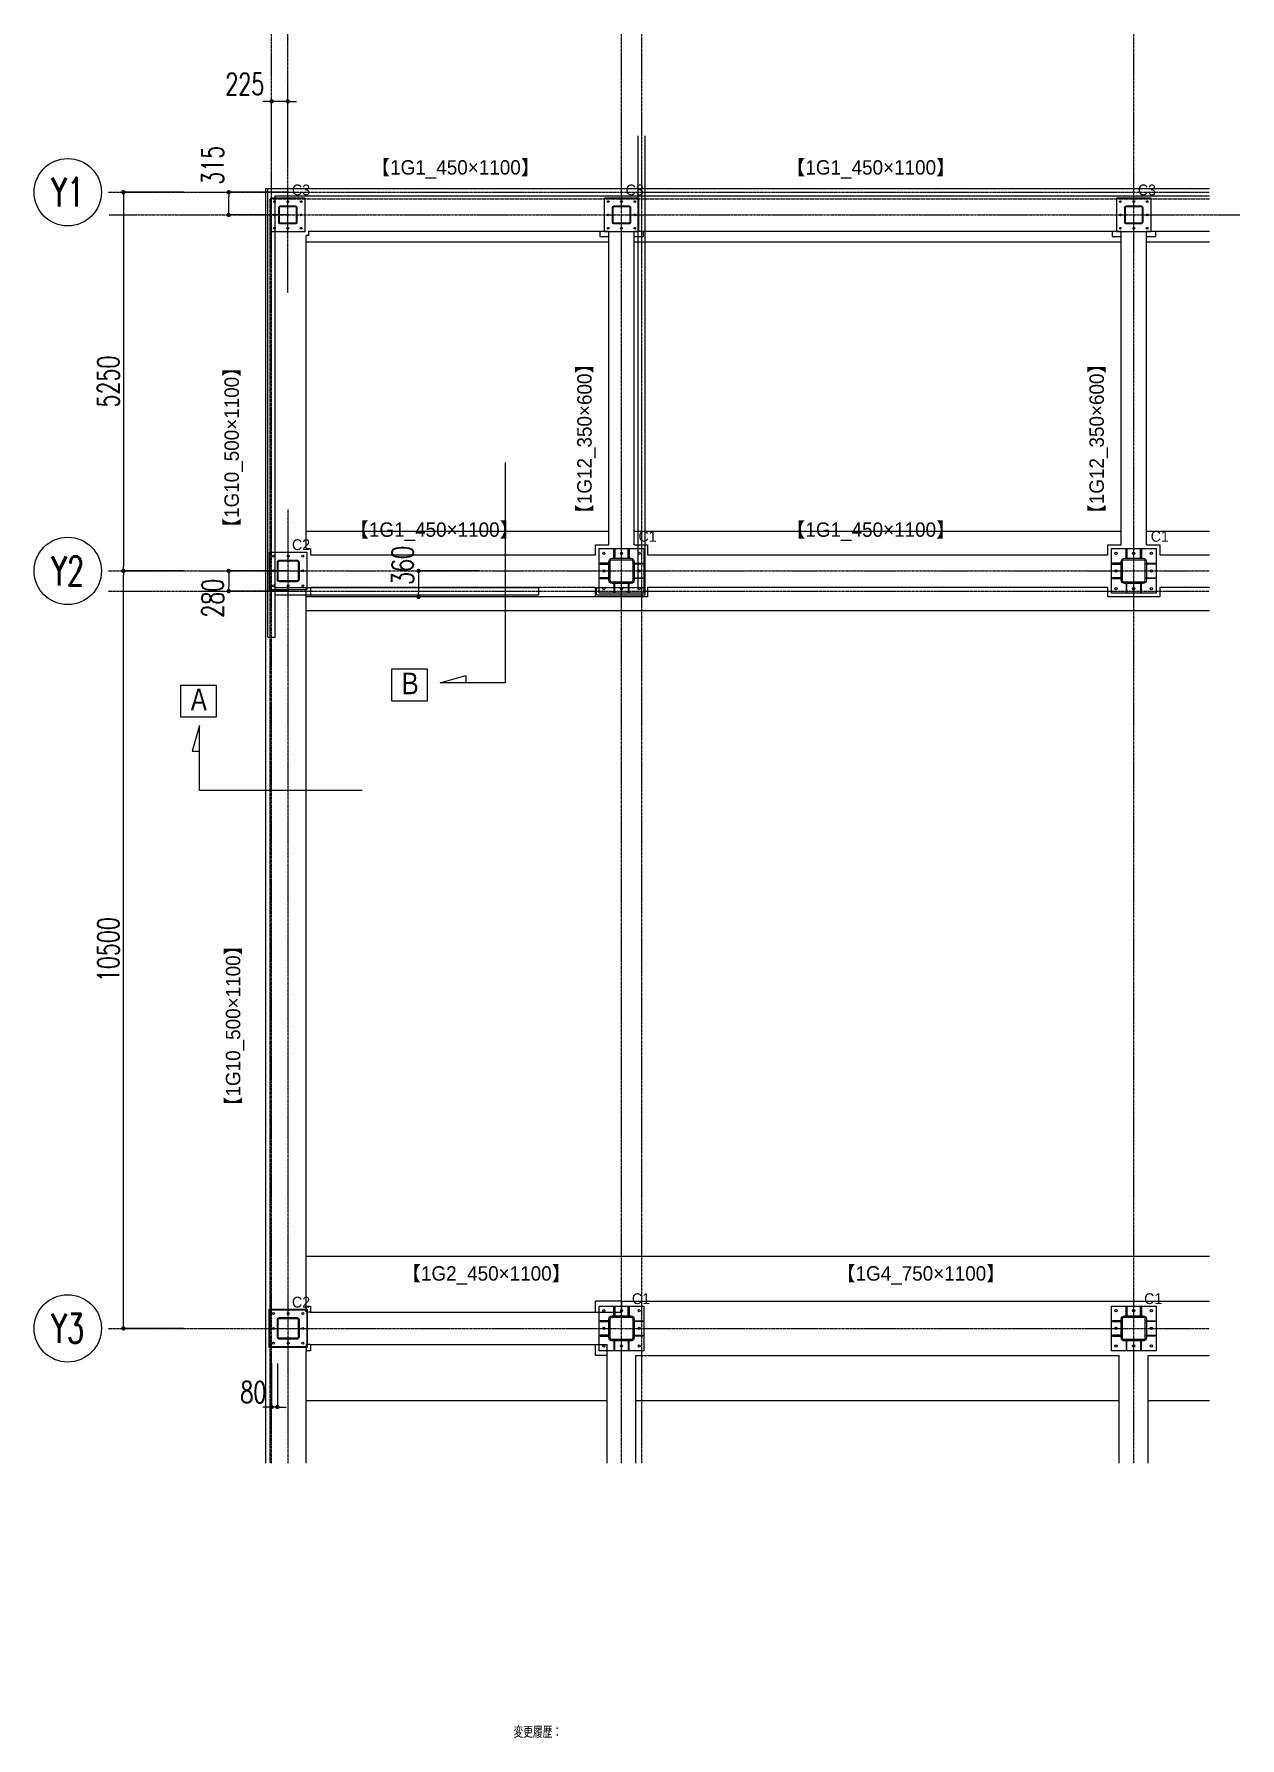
# Model space of a CAD drawing. Header units: millimetres. Extents: x 3151 to 40823, y 906 to 28953.
# Drawn here: x 3151 to 19865, y 1503 to 25122 of the extents above; entities that cross this region are included whole.
import ezdxf
from ezdxf.enums import TextEntityAlignment as Align

# ---------------------------------------------------------------- set-up
doc = ezdxf.new("R2010")
doc.units = ezdxf.units.MM
doc.header["$LTSCALE"] = 0.2
doc.header["$PDMODE"] = 1
doc.linetypes.add('CENTER', pattern=[50.8, 31.75, -6.35, 6.35, -6.35])
doc.linetypes.add('HIDDEN', pattern=[0.375, 0.25, -0.125])
doc.layers.get('Defpoints').update_dxf_attribs({"color": 40})
for name, color, linetype in [('1_文字', 3, 'Continuous'), ('20_鋼材', 2, 'Continuous'), ('20_鋼材_ベース', 2, 'Continuous'), ('A_中空セメント版', 2, 'Continuous'), ('A_寸法', 9, 'Continuous'), ('A_布基礎', 8, 'Continuous'), ('A_建築_仕上げ', 2, 'Continuous'), ('A_躯体', 7, 'Continuous')]:
    doc.layers.add(name, color=color, linetype=linetype)
doc.layers.add('A_通芯', color=8, linetype='Continuous', plot=False)
doc.styles.add('Dim', font='simplex.shx', dxfattribs={"width": 0.7, "bigfont": 'extfont2.shx'})
doc.styles.add('KANSIM', font='SIMPLEX.shx', dxfattribs={"width": 0.7, "bigfont": 'extfont2.shx'})
doc.styles.add('スタイル1', font='MS PGothic.ttf')
doc.dimstyles.new('1-200', dxfattribs={"dimscale": 200, "dimtxt": 3, "dimasz": 1, "dimexe": 1, "dimexo": 1, "dimgap": 1, "dimtad": 1, "dimdec": 0, "dimtxsty": 'Dim', "dimblk": 'DOT', "dimcen": 2.5, "dimadec": 0, "dimazin": 0, "dimtfac": 1, "dimtdec": 0, "dimtix": 1, "dimtmove": 2, "dimatfit": 3, "dimldrblk": '引出線', "dimfxl": 1, "dimlwd": -1, "dimlwe": -1, "dimarcsym": 0})

msp = doc.modelspace()

# ---------------------------------------------------------------- texts
at = {"layer": '1_文字', "color": 3, "linetype": 'Continuous', "style": 'スタイル1'}
for s, height, p in [('【1G1_450×1100】', 200, (7812.4, 23274.3)), ('【1G1_450×1100】', 200, (13568.9, 23274.3)), ('C3', 150, (6725.7, 22961.8)), ('C3', 150, (11350.7, 22961.8)), ('C3', 150, (18450.7, 22961.8)), ('【1G1_450×1100】', 200, (7519, 18253)), ('C1', 150, (11528.4, 18160.1)), ('【1G1_450×1100】', 200, (13568.9, 18253)), ('C1', 150, (18628.4, 18160.1)), ('C2', 150, (6725.7, 18044)), ('【1G2_450×1100】', 200, (8240.4, 7942)), ('【1G4_750×1100】', 200, (14263.9, 7942)), ('C2', 150, (6725.7, 7544)), ('C1', 150, (11437.2, 7592.1)), ('C1', 150, (18537.2, 7592.1))]:
    msp.add_text(s, height=height, dxfattribs=at).set_placement(p, align=Align.MIDDLE_LEFT)
for s, p in [('【1G10_500×1100】', (5889.3, 18141.6)), ('【1G12_350×600】', (10779, 18332.4)), ('【1G12_350×600】', (17879, 18332.4)), ('【1G10_500×1100】', (5909, 10121.2))]:
    msp.add_text(s, height=200, rotation=90, dxfattribs=at).set_placement(p, align=Align.MIDDLE_LEFT)
at = {"layer": '1_文字', "color": 3, "linetype": 'Continuous', "style": 'スタイル1', "width": 0.8}
for s, p in [('Ｂ', (8196.6, 16120)), ('Ａ', (5272.7, 15896.6))]:
    msp.add_text(s, height=300, dxfattribs=at).set_placement(p, align=Align.MIDDLE_LEFT)
at = {"layer": 'A_寸法', "style": 'Dim', "width": 0.7}
for s, p in [('Y1', (3617.3, 22930.3)), ('Y2', (3617.3, 17680.3)), ('Y3', (3617.3, 7180.3))]:
    msp.add_text(s, height=400, dxfattribs=at).set_placement(p, align=Align.MIDDLE)
at = {"layer": 'Defpoints', "style": 'KANSIM', "width": 0.7}
msp.add_text('変更履歴：', height=160, dxfattribs=at).set_placement((9796.7, 1583.5), align=Align.MIDDLE_LEFT)

# ---------------------------------------------------------------- blocks, each defined once
blk = doc.blocks.new('_Dot')
at = {"color": 0, "linetype": 'ByBlock', "lineweight": -2}
blk.add_line((-0.5, 0), (-1, 0), dxfattribs=at)
at = {"color": 0, "linetype": 'ByBlock', "const_width": 0.5}
blk.add_lwpolyline([(-0.25, 0, 1), (0.25, 0, 1)], format="xyb", close=True, dxfattribs=at)
blk = doc.blocks.new('*D46')
at = {"layer": 'A_寸法', "color": 0, "transparency": 16777216}
for p, q in [((5224, 17680), (4389, 17680)), ((4389, 7240), (4389, 17620)), ((5224, 7180), (4389, 7180))]:
    blk.add_line(p, q, dxfattribs=at)
at = {"layer": 'Defpoints', "color": 0, "transparency": 16777216}
for p in [(4389, 17680), (5224, 17680), (5224, 7180)]:
    blk.add_point(p, dxfattribs=at)
at = {"layer": 'A_寸法', "color": 0, "transparency": 16777216, "xscale": 60, "yscale": 60, "zscale": 60}
for p, rotation in [((4389, 17680), 90), ((4389, 7180), 270)]:
    blk.add_blockref('_Dot', p, dxfattribs=dict(at, rotation=rotation))
at = {"layer": 'A_寸法', "color": 0, "transparency": 16777216, "insert": (4179, 12430), "char_height": 300, "attachment_point": 5, "rotation": 90, "style": 'Dim'}
blk.add_mtext('10500', dxfattribs=at)
blk = doc.blocks.new('引出線')
at = {"color": 0, "linetype": 'ByBlock'}
for points in [[(0, 0), (-1.96, -0.4)], [(-1, 0), (0, 0)]]:
    blk.add_lwpolyline(points, dxfattribs=at)
blk = doc.blocks.new('*D47')
at = {"layer": 'A_寸法', "color": 0, "transparency": 16777216}
for p, q in [((6443, 6695), (6443, 6090)), ((6523, 6695), (6523, 6090)), ((6383, 6090), (6323, 6090)), ((6523, 6090), (6443, 6090)), ((6583, 6090), (6643, 6090))]:
    blk.add_line(p, q, dxfattribs=at)
at = {"layer": 'Defpoints', "color": 0, "transparency": 16777216}
for p in [(6443, 6695), (6523, 6695), (6443, 6090)]:
    blk.add_point(p, dxfattribs=at)
at = {"layer": 'A_寸法', "color": 0, "transparency": 16777216, "xscale": 60, "yscale": 60, "zscale": 60}
blk.add_blockref('_Dot', (6443, 6090), dxfattribs=at)
at = {"layer": 'A_寸法', "color": 0, "transparency": 16777216, "xscale": 60, "yscale": 60, "zscale": 60, "rotation": 180}
blk.add_blockref('_Dot', (6523, 6090), dxfattribs=at)
at = {"layer": 'A_寸法', "color": 0, "transparency": 16777216, "insert": (6190, 6296), "char_height": 300, "attachment_point": 5, "style": 'Dim'}
blk.add_mtext('80', dxfattribs=at)
blk = doc.blocks.new('*D48')
at = {"layer": 'A_寸法', "color": 0, "transparency": 16777216}
for p, q in [((5224, 22930), (4389, 22930)), ((4389, 22870), (4389, 17740)), ((5224, 17680), (4389, 17680))]:
    blk.add_line(p, q, dxfattribs=at)
at = {"layer": 'Defpoints', "color": 0, "transparency": 16777216}
for p in [(5224, 22930), (4389, 17680), (5224, 17680)]:
    blk.add_point(p, dxfattribs=at)
at = {"layer": 'A_寸法', "color": 0, "transparency": 16777216, "xscale": 60, "yscale": 60, "zscale": 60}
for p, rotation in [((4389, 22930), 90), ((4389, 17680), 270)]:
    blk.add_blockref('_Dot', p, dxfattribs=dict(at, rotation=rotation))
at = {"layer": 'A_寸法', "color": 0, "transparency": 16777216, "insert": (4179, 20305), "char_height": 300, "attachment_point": 5, "rotation": 90, "style": 'Dim'}
blk.add_mtext('5250', dxfattribs=at)
blk = doc.blocks.new('*D49')
at = {"layer": 'A_寸法', "color": 0, "transparency": 16777216}
for p, q in [((6383, 24189), (6323, 24189)), ((6443, 23353), (6443, 24189)), ((6668, 24189), (6443, 24189)), ((6668, 23353), (6668, 24189)), ((6728, 24189), (6788, 24189))]:
    blk.add_line(p, q, dxfattribs=at)
at = {"layer": 'Defpoints', "color": 0, "transparency": 16777216}
for p in [(6443, 24189), (6443, 23353), (6668, 23353)]:
    blk.add_point(p, dxfattribs=at)
at = {"layer": 'A_寸法', "color": 0, "transparency": 16777216, "xscale": 60, "yscale": 60, "zscale": 60}
blk.add_blockref('_Dot', (6443, 24189), dxfattribs=at)
at = {"layer": 'A_寸法', "color": 0, "transparency": 16777216, "xscale": 60, "yscale": 60, "zscale": 60, "rotation": 180}
blk.add_blockref('_Dot', (6668, 24189), dxfattribs=at)
at = {"layer": 'A_寸法', "color": 0, "transparency": 16777216, "insert": (6071, 24429), "char_height": 300, "attachment_point": 5, "style": 'Dim'}
blk.add_mtext('225', dxfattribs=at)
blk = doc.blocks.new('*D50')
at = {"layer": 'A_寸法', "color": 0, "transparency": 16777216}
for p, q in [((6684, 22930), (5848, 22930)), ((5848, 22675), (5848, 22870)), ((6684, 22615), (5848, 22615))]:
    blk.add_line(p, q, dxfattribs=at)
at = {"layer": 'Defpoints', "color": 0, "transparency": 16777216}
for p in [(5848, 22930), (6684, 22930), (6684, 22615)]:
    blk.add_point(p, dxfattribs=at)
at = {"layer": 'A_寸法', "color": 0, "transparency": 16777216, "xscale": 60, "yscale": 60, "zscale": 60}
for p, rotation in [((5848, 22930), 90), ((5848, 22615), 270)]:
    blk.add_blockref('_Dot', p, dxfattribs=dict(at, rotation=rotation))
at = {"layer": 'A_寸法', "color": 0, "transparency": 16777216, "insert": (5627, 23302), "char_height": 300, "attachment_point": 5, "rotation": 90, "style": 'Dim'}
blk.add_mtext('315', dxfattribs=at)
blk = doc.blocks.new('*D51')
at = {"layer": 'A_寸法', "color": 0, "transparency": 16777216}
for p, q in [((6684, 17680), (5848, 17680)), ((5848, 17620), (5848, 17460)), ((6684, 17400), (5848, 17400))]:
    blk.add_line(p, q, dxfattribs=at)
at = {"layer": 'Defpoints', "color": 0, "transparency": 16777216}
for p in [(6684, 17680), (5848, 17400), (6684, 17400)]:
    blk.add_point(p, dxfattribs=at)
at = {"layer": 'A_寸法', "color": 0, "transparency": 16777216, "xscale": 60, "yscale": 60, "zscale": 60}
for p, rotation in [((5848, 17680), 90), ((5848, 17400), 270)]:
    blk.add_blockref('_Dot', p, dxfattribs=dict(at, rotation=rotation))
at = {"layer": 'A_寸法', "color": 0, "transparency": 16777216, "insert": (5627, 17302), "char_height": 300, "attachment_point": 5, "rotation": 90, "style": 'Dim'}
blk.add_mtext('280', dxfattribs=at)
blk = doc.blocks.new('*D52')
at = {"layer": 'A_寸法', "color": 0, "transparency": 16777216}
for p, q in [((9316, 17680), (8481, 17680)), ((8481, 17620), (8481, 17380)), ((9316, 17320), (8481, 17320))]:
    blk.add_line(p, q, dxfattribs=at)
at = {"layer": 'Defpoints', "color": 0, "transparency": 16777216}
for p in [(9316, 17680), (8481, 17320), (9316, 17320)]:
    blk.add_point(p, dxfattribs=at)
at = {"layer": 'A_寸法', "color": 0, "transparency": 16777216, "xscale": 60, "yscale": 60, "zscale": 60}
for p, rotation in [((8481, 17680), 90), ((8481, 17320), 270)]:
    blk.add_blockref('_Dot', p, dxfattribs=dict(at, rotation=rotation))
at = {"layer": 'A_寸法', "color": 0, "transparency": 16777216, "insert": (8259, 17756), "char_height": 300, "attachment_point": 5, "rotation": 90, "style": 'Dim'}
blk.add_mtext('360', dxfattribs=at)

# ---------------------------------------------------------------- dimensions: what is measured, and where the dimension line sits
at = {"layer": 'A_寸法'}
for base, p1, p2, angle, picture, middle in [((6442.7, 24188.8), (6667.7, 23353.4), (6442.7, 23353.4), 180, '*D49', (6071, 24429.3)), ((5848.4, 22930.3), (6683.8, 22615.3), (6683.8, 22930.3), 90, '*D50', (5626.6, 23302)), ((8480.9, 17320.3), (9316.3, 17680.3), (9316.3, 17320.3), 270, '*D52', (8259.1, 17755.7)), ((5848.4, 17400.3), (6683.8, 17680.3), (6683.8, 17400.3), 270, '*D51', (5626.6, 17302.1)), ((6442.7, 6090), (6522.7, 6694.9), (6442.7, 6694.9), 180, '*D47', (6190.1, 6295.7))]:
    dim = msp.add_linear_dim(base=base, p1=p1, p2=p2, angle=angle, dimstyle='1-200', override={"dimtxt": 1.5, "dimasz": 0.3, "dimexe": 0, "dimexo": 0, "dimgap": 0.3}, dxfattribs=at)
    dim.commit()
    dim.dimension.update_dxf_attribs({"geometry": picture, "text_midpoint": middle, "dimtype": 160})
for p1, angle, picture, middle in [((5224.5, 22930.3), 270, '*D48', (4179.1, 20305.3)), ((5224.5, 7180.3), 90, '*D46', (4179.1, 12430.3))]:
    dim = msp.add_linear_dim(base=(4389.1, 17680.3), p1=p1, p2=(5224.5, 17680.3), angle=angle, dimstyle='1-200', override={"dimtxt": 1.5, "dimasz": 0.3, "dimexe": 0, "dimexo": 0, "dimgap": 0.3}, dxfattribs=at)
    dim.commit()
    dim.dimension.update_dxf_attribs({"geometry": picture, "text_midpoint": middle})

# ---------------------------------------------------------------- linework, layer by layer
at = {"layer": '1_文字', "color": 3, "linetype": 'Continuous'}
for p, q in [((9681.3, 19183.4), (9681.3, 16129.9)), ((8778.9, 16129.9), (9134.1, 16230.7)), ((9681.3, 16129.9), (8778.9, 16129.9)), ((9134.1, 16230.7), (9134.1, 16129.9)), ((5443.7, 15537.9), (5342.8, 15182.7)), ((5443.7, 14635.5), (5443.7, 15537.9)), ((5342.8, 15182.7), (5443.7, 15182.7)), ((7697.2, 14635.5), (5443.7, 14635.5))]:
    msp.add_line(p, q, dxfattribs=at)
for points in [[(8109.9, 16321.9), (8599.3, 16321.9), (8599.3, 15876.6), (8109.9, 15876.6)], [(5186, 16098.5), (5675.4, 16098.5), (5675.4, 15653.2), (5186, 15653.2)]]:
    msp.add_lwpolyline(points, close=True, dxfattribs=at)
at = {"layer": '20_鋼材'}
for points in [[(6565.2, 22740.3), (6770.2, 22740.3, -0.4142136), (6792.7, 22717.8), (6792.7, 22512.8, -0.4142136), (6770.2, 22490.3), (6565.2, 22490.3, -0.4142136), (6542.7, 22512.8), (6542.7, 22717.8, -0.4142136)], [(6565.2, 22731.3), (6770.2, 22731.3, -0.4142136), (6783.7, 22717.8), (6783.7, 22512.8, -0.4142136), (6770.2, 22499.3), (6565.2, 22499.3, -0.4142136), (6551.7, 22512.8), (6551.7, 22717.8, -0.4142136)], [(11190.2, 22740.3), (11395.2, 22740.3, -0.4142136), (11417.7, 22717.8), (11417.7, 22512.8, -0.4142136), (11395.2, 22490.3), (11190.2, 22490.3, -0.4142136), (11167.7, 22512.8), (11167.7, 22717.8, -0.4142136)], [(11190.2, 22731.3), (11395.2, 22731.3, -0.4142136), (11408.7, 22717.8), (11408.7, 22512.8, -0.4142136), (11395.2, 22499.3), (11190.2, 22499.3, -0.4142136), (11176.7, 22512.8), (11176.7, 22717.8, -0.4142136)], [(18290.2, 22740.3), (18495.2, 22740.3, -0.4142136), (18517.7, 22717.8), (18517.7, 22512.8, -0.4142136), (18495.2, 22490.3), (18290.2, 22490.3, -0.4142136), (18267.7, 22512.8), (18267.7, 22717.8, -0.4142136)], [(18290.2, 22731.3), (18495.2, 22731.3, -0.4142136), (18508.7, 22717.8), (18508.7, 22512.8, -0.4142136), (18495.2, 22499.3), (18290.2, 22499.3, -0.4142136), (18276.7, 22512.8), (18276.7, 22717.8, -0.4142136)], [(6552.7, 17830.3), (6792.7, 17830.3, -0.4142136), (6822.7, 17800.3), (6822.7, 17560.3, -0.4142136), (6792.7, 17530.3), (6552.7, 17530.3, -0.4142136), (6522.7, 17560.3), (6522.7, 17800.3, -0.4142136)], [(6552.7, 17818.3), (6792.7, 17818.3, -0.4142136), (6810.7, 17800.3), (6810.7, 17560.3, -0.4142136), (6792.7, 17542.3), (6552.7, 17542.3, -0.4142136), (6534.7, 17560.3), (6534.7, 17800.3, -0.4142136)], [(11165.2, 17855.3), (11420.2, 17855.3, -0.4142136), (11467.7, 17807.8), (11467.7, 17552.8, -0.4142136), (11420.2, 17505.3), (11165.2, 17505.3, -0.4142136), (11117.7, 17552.8), (11117.7, 17807.8, -0.4142136)], [(11165.2, 17836.3), (11420.2, 17836.3, -0.4142136), (11448.7, 17807.8), (11448.7, 17552.8, -0.4142136), (11420.2, 17524.3), (11165.2, 17524.3, -0.4142136), (11136.7, 17552.8), (11136.7, 17807.8, -0.4142136)], [(18265.2, 17855.3), (18520.2, 17855.3, -0.4142136), (18567.7, 17807.8), (18567.7, 17552.8, -0.4142136), (18520.2, 17505.3), (18265.2, 17505.3, -0.4142136), (18217.7, 17552.8), (18217.7, 17807.8, -0.4142136)], [(18265.2, 17836.3), (18520.2, 17836.3, -0.4142136), (18548.7, 17807.8), (18548.7, 17552.8, -0.4142136), (18520.2, 17524.3), (18265.2, 17524.3, -0.4142136), (18236.7, 17552.8), (18236.7, 17807.8, -0.4142136)], [(6552.7, 7330.3), (6792.7, 7330.3, -0.4142136), (6822.7, 7300.3), (6822.7, 7060.3, -0.4142136), (6792.7, 7030.3), (6552.7, 7030.3, -0.4142136), (6522.7, 7060.3), (6522.7, 7300.3, -0.4142136)], [(11165.2, 7355.3), (11420.2, 7355.3, -0.4142136), (11467.7, 7307.8), (11467.7, 7052.8, -0.4142136), (11420.2, 7005.3), (11165.2, 7005.3, -0.4142136), (11117.7, 7052.8), (11117.7, 7307.8, -0.4142136)], [(11165.2, 7336.3), (11420.2, 7336.3, -0.4142136), (11448.7, 7307.8), (11448.7, 7052.8, -0.4142136), (11420.2, 7024.3), (11165.2, 7024.3, -0.4142136), (11136.7, 7052.8), (11136.7, 7307.8, -0.4142136)], [(18265.2, 7355.3), (18520.2, 7355.3, -0.4142136), (18567.7, 7307.8), (18567.7, 7052.8, -0.4142136), (18520.2, 7005.3), (18265.2, 7005.3, -0.4142136), (18217.7, 7052.8), (18217.7, 7307.8, -0.4142136)], [(18265.2, 7336.3), (18520.2, 7336.3, -0.4142136), (18548.7, 7307.8), (18548.7, 7052.8, -0.4142136), (18520.2, 7024.3), (18265.2, 7024.3, -0.4142136), (18236.7, 7052.8), (18236.7, 7307.8, -0.4142136)], [(6552.7, 7318.3), (6792.7, 7318.3, -0.4142136), (6810.7, 7300.3), (6810.7, 7060.3, -0.4142136), (6792.7, 7042.3), (6552.7, 7042.3, -0.4142136), (6534.7, 7060.3), (6534.7, 7300.3, -0.4142136)]]:
    msp.add_lwpolyline(points, format="xyb", close=True, dxfattribs=at)
at = {"layer": '20_鋼材_ベース'}
for points in [[(6432.7, 22850.3), (6902.7, 22850.3), (6902.7, 22380.3), (6432.7, 22380.3)], [(11057.7, 22850.3), (11527.7, 22850.3), (11527.7, 22380.3), (11057.7, 22380.3)], [(18157.7, 22850.3), (18627.7, 22850.3), (18627.7, 22380.3), (18157.7, 22380.3)], [(10982.7, 17990.3), (11602.7, 17990.3), (11602.7, 17370.3), (10982.7, 17370.3)], [(11186.7, 17975.3), (11198.7, 17975.3), (11198.7, 17855.3), (11186.7, 17855.3)], [(11386.7, 17975.3), (11398.7, 17975.3), (11398.7, 17855.3), (11386.7, 17855.3)], [(18082.7, 17990.3), (18702.7, 17990.3), (18702.7, 17370.3), (18082.7, 17370.3)], [(18286.7, 17975.3), (18298.7, 17975.3), (18298.7, 17855.3), (18286.7, 17855.3)], [(18486.7, 17975.3), (18498.7, 17975.3), (18498.7, 17855.3), (18486.7, 17855.3)], [(6412.7, 17940.3), (6932.7, 17940.3), (6932.7, 17420.3), (6412.7, 17420.3)], [(10997.7, 17786.3), (10997.7, 17774.3), (11117.7, 17774.3), (11117.7, 17786.3)], [(11587.7, 17786.3), (11587.7, 17774.3), (11467.7, 17774.3), (11467.7, 17786.3)], [(18097.7, 17786.3), (18097.7, 17774.3), (18217.7, 17774.3), (18217.7, 17786.3)], [(18687.7, 17786.3), (18687.7, 17774.3), (18567.7, 17774.3), (18567.7, 17786.3)], [(10997.7, 17586.3), (10997.7, 17574.3), (11117.7, 17574.3), (11117.7, 17586.3)], [(11186.7, 17385.3), (11198.7, 17385.3), (11198.7, 17505.3), (11186.7, 17505.3)], [(11386.7, 17385.3), (11398.7, 17385.3), (11398.7, 17505.3), (11386.7, 17505.3)], [(11587.7, 17586.3), (11587.7, 17574.3), (11467.7, 17574.3), (11467.7, 17586.3)], [(18097.7, 17586.3), (18097.7, 17574.3), (18217.7, 17574.3), (18217.7, 17586.3)], [(18286.7, 17385.3), (18298.7, 17385.3), (18298.7, 17505.3), (18286.7, 17505.3)], [(18486.7, 17385.3), (18498.7, 17385.3), (18498.7, 17505.3), (18486.7, 17505.3)], [(18687.7, 17586.3), (18687.7, 17574.3), (18567.7, 17574.3), (18567.7, 17586.3)], [(6412.7, 7440.3), (6932.7, 7440.3), (6932.7, 6920.3), (6412.7, 6920.3)], [(10982.7, 7490.3), (11602.7, 7490.3), (11602.7, 6870.3), (10982.7, 6870.3)], [(11186.7, 7475.3), (11198.7, 7475.3), (11198.7, 7355.3), (11186.7, 7355.3)], [(11386.7, 7475.3), (11398.7, 7475.3), (11398.7, 7355.3), (11386.7, 7355.3)], [(18082.7, 7490.3), (18702.7, 7490.3), (18702.7, 6870.3), (18082.7, 6870.3)], [(18286.7, 7475.3), (18298.7, 7475.3), (18298.7, 7355.3), (18286.7, 7355.3)], [(18486.7, 7475.3), (18498.7, 7475.3), (18498.7, 7355.3), (18486.7, 7355.3)], [(10997.7, 7286.3), (10997.7, 7274.3), (11117.7, 7274.3), (11117.7, 7286.3)], [(10997.7, 7086.3), (10997.7, 7074.3), (11117.7, 7074.3), (11117.7, 7086.3)], [(11587.7, 7286.3), (11587.7, 7274.3), (11467.7, 7274.3), (11467.7, 7286.3)], [(11587.7, 7086.3), (11587.7, 7074.3), (11467.7, 7074.3), (11467.7, 7086.3)], [(18097.7, 7286.3), (18097.7, 7274.3), (18217.7, 7274.3), (18217.7, 7286.3)], [(18097.7, 7086.3), (18097.7, 7074.3), (18217.7, 7074.3), (18217.7, 7086.3)], [(18687.7, 7286.3), (18687.7, 7274.3), (18567.7, 7274.3), (18567.7, 7286.3)], [(18687.7, 7086.3), (18687.7, 7074.3), (18567.7, 7074.3), (18567.7, 7086.3)], [(11186.7, 6885.3), (11198.7, 6885.3), (11198.7, 7005.3), (11186.7, 7005.3)], [(11386.7, 6885.3), (11398.7, 6885.3), (11398.7, 7005.3), (11386.7, 7005.3)], [(18286.7, 6885.3), (18298.7, 6885.3), (18298.7, 7005.3), (18286.7, 7005.3)], [(18486.7, 6885.3), (18498.7, 6885.3), (18498.7, 7005.3), (18486.7, 7005.3)]]:
    msp.add_lwpolyline(points, close=True, dxfattribs=at)
for centre, radius in [((6482.7, 22800.3), 12), ((6667.7, 22800.3), 12), ((6852.7, 22800.3), 12), ((11107.7, 22800.3), 12), ((11292.7, 22800.3), 12), ((11477.7, 22800.3), 12), ((18207.7, 22800.3), 12), ((18392.7, 22800.3), 12), ((18577.7, 22800.3), 12), ((6482.7, 22615.3), 12), ((6482.7, 22430.3), 12), ((6667.7, 22430.3), 12), ((6852.7, 22615.3), 12), ((6852.7, 22430.3), 12), ((11107.7, 22615.3), 12), ((11107.7, 22430.3), 12), ((11292.7, 22430.3), 12), ((11477.7, 22615.3), 12), ((11477.7, 22430.3), 12), ((18207.7, 22615.3), 12), ((18207.7, 22430.3), 12), ((18392.7, 22430.3), 12), ((18577.7, 22615.3), 12), ((18577.7, 22430.3), 12), ((6467.7, 17885.3), 13.5), ((6672.7, 17885.3), 13.5), ((6877.7, 17885.3), 13.5), ((11047.7, 17925.3), 15), ((11292.7, 17925.3), 15), ((11537.7, 17925.3), 15), ((18147.7, 17925.3), 15), ((18392.7, 17925.3), 15), ((18637.7, 17925.3), 15), ((6467.7, 17680.3), 13.5), ((6467.7, 17475.3), 13.5), ((6672.7, 17475.3), 13.5), ((6877.7, 17680.3), 13.5), ((6877.7, 17475.3), 13.5), ((11047.7, 17680.3), 15), ((11537.7, 17680.3), 15), ((18147.7, 17680.3), 15), ((18637.7, 17680.3), 15), ((11047.7, 17435.3), 15), ((11292.7, 17435.3), 15), ((11537.7, 17435.3), 15), ((18147.7, 17435.3), 15), ((18392.7, 17435.3), 15), ((18637.7, 17435.3), 15), ((6467.7, 7385.3), 13.5), ((6672.7, 7385.3), 13.5), ((6877.7, 7385.3), 13.5), ((11047.7, 7425.3), 15), ((11292.7, 7425.3), 15), ((11537.7, 7425.3), 15), ((18147.7, 7425.3), 15), ((18392.7, 7425.3), 15), ((18637.7, 7425.3), 15), ((6467.7, 7180.3), 13.5), ((6877.7, 7180.3), 13.5), ((11047.7, 7180.3), 15), ((11537.7, 7180.3), 15), ((18147.7, 7180.3), 15), ((18637.7, 7180.3), 15), ((6467.7, 6975.3), 13.5), ((6672.7, 6975.3), 13.5), ((6877.7, 6975.3), 13.5), ((11047.7, 6935.3), 15), ((11292.7, 6935.3), 15), ((11537.7, 6935.3), 15), ((18147.7, 6935.3), 15), ((18392.7, 6935.3), 15), ((18637.7, 6935.3), 15)]:
    msp.add_circle(centre, radius, dxfattribs=at)
at = {"layer": 'A_中空セメント版', "ltscale": 0.5}
for p, q in [((11522.7, 17450.3), (11522.7, 23711.4)), ((11622.7, 17350.3), (11622.7, 23711.4)), ((6392.7, 16760.3), (6392.7, 22980.3)), ((6392.7, 22980.3), (19442.2, 22980.3)), ((6492.7, 16760.3), (6492.7, 22880.3)), ((6492.7, 22880.3), (19442.2, 22880.3)), ((6492.7, 17450.3), (10147.7, 17450.3)), ((6492.7, 17350.3), (10147.7, 17350.3)), ((10147.7, 17350.3), (10147.7, 17450.3)), ((10947.7, 17350.3), (10947.7, 17450.3)), ((10947.7, 17450.3), (11602.7, 17450.3)), ((10947.7, 17350.3), (11622.7, 17350.3)), ((6392.7, 16760.3), (6492.7, 16760.3))]:
    msp.add_line(p, q, dxfattribs=at)
at = {"layer": 'A_寸法', "linetype": 'Continuous'}
for centre in [(3617.3, 22930.3), (3617.3, 17680.3), (3617.3, 7180.3)]:
    msp.add_circle(centre, 466.7, dxfattribs=at)
at = {"layer": 'A_布基礎', "ltscale": 0.5}
for p, q in [((6922.7, 22240.3), (11117.7, 22240.3)), ((11467.7, 22240.3), (18217.7, 22240.3)), ((18567.7, 22240.3), (19442.2, 22240.3)), ((6922.7, 18230.3), (11117.7, 18230.3)), ((11467.7, 18230.3), (18217.7, 18230.3)), ((18567.7, 18230.3), (19442.2, 18230.3)), ((6922.7, 17130.3), (19442.2, 17130.3)), ((6922.7, 8180.3), (19442.2, 8180.3)), ((6922.7, 6180.3), (11092.7, 6180.3)), ((11492.7, 6180.3), (18192.7, 6180.3)), ((18592.7, 6180.3), (19442.2, 6180.3))]:
    msp.add_line(p, q, dxfattribs=at)
at = {"layer": 'A_建築_仕上げ'}
for points in [[(6407.7, 7445.3), (6937.7, 7445.3), (6937.7, 6915.3), (6407.7, 6915.3)], [(6415.7, 7437.3), (6929.7, 7437.3), (6929.7, 6923.3), (6415.7, 6923.3)]]:
    msp.add_lwpolyline(points, close=True, dxfattribs=at)
at = {"layer": 'A_躯体', "ltscale": 0.5}
for p, q in [((6362.7, 5311.4), (6362.7, 22980.3)), ((6362.7, 22980.3), (19442.2, 22980.3)), ((6922.7, 17990.3), (6922.7, 22330.3)), ((6952.7, 22390.3), (10992.7, 22390.3)), ((11117.7, 18040.3), (11117.7, 22315.3)), ((11467.7, 18040.3), (11467.7, 22315.3)), ((11592.7, 22390.3), (18092.7, 22390.3)), ((18217.7, 18040.3), (18217.7, 22315.3)), ((18567.7, 18040.3), (18567.7, 22315.3)), ((18692.7, 22390.3), (19442.2, 22390.3)), ((6982.7, 17905.3), (10932.7, 17905.3)), ((11652.7, 17905.3), (18032.7, 17905.3)), ((18752.7, 17905.3), (19442.2, 17905.3)), ((6922.7, 7490.3), (6922.7, 17450.3)), ((11652.7, 17320.3), (6922.7, 17320.3)), ((11652.7, 17455.3), (18032.7, 17455.3)), ((11652.7, 17455.3), (11652.7, 17320.3)), ((18752.7, 17455.3), (19442.2, 17455.3)), ((6982.7, 7405.3), (10932.7, 7405.3)), ((11292.7, 7555.3), (19442.2, 7555.3)), ((6922.7, 5311.4), (6922.7, 6870.3)), ((6982.7, 6955.3), (10932.7, 6955.3)), ((11092.7, 5311.4), (11092.7, 6805.3)), ((11492.7, 5311.4), (11492.7, 6805.3)), ((11492.7, 6805.3), (18192.7, 6805.3)), ((18192.7, 5311.4), (18192.7, 6805.3)), ((18592.7, 6805.3), (19442.2, 6805.3)), ((18592.7, 5311.4), (18592.7, 6805.3))]:
    msp.add_line(p, q, dxfattribs=at)
at = {"layer": 'A_躯体', "linetype": 'HIDDEN', "ltscale": 6}
for p, q in [((6422.7, 22840.3), (19442.2, 22840.3)), ((6422.7, 5311.4), (6422.7, 22840.3)), ((6982.7, 17455.3), (10932.7, 17455.3)), ((6982.7, 17455.3), (6982.7, 17320.3)), ((10932.7, 17320.3), (10932.7, 17455.3))]:
    msp.add_line(p, q, dxfattribs=at)
at = {"layer": 'A_躯体', "linetype": 'HIDDEN', "ltscale": 3}
for p, q in [((10992.7, 22390.3), (11117.7, 22390.3)), ((11117.7, 22315.3), (11117.7, 22390.3)), ((11467.7, 22315.3), (11467.7, 22390.3)), ((11467.7, 22390.3), (11592.7, 22390.3)), ((18092.7, 22390.3), (18217.7, 22390.3)), ((18217.7, 22315.3), (18217.7, 22390.3)), ((18567.7, 22315.3), (18567.7, 22390.3)), ((18567.7, 22390.3), (18692.7, 22390.3)), ((6922.7, 7405.3), (6922.7, 7490.3)), ((6982.7, 7405.3), (6922.7, 7405.3)), ((10932.7, 7405.3), (11292.7, 7405.3)), ((11292.7, 7555.3), (11292.7, 7405.3)), ((6982.7, 6955.3), (6922.7, 6955.3)), ((6922.7, 6955.3), (6922.7, 6870.3)), ((10932.7, 6955.3), (11092.7, 6955.3)), ((11092.7, 6805.3), (11092.7, 6955.3))]:
    msp.add_line(p, q, dxfattribs=at)
at = {"layer": 'A_躯体'}
for p, q in [((10992.7, 22390.3), (10992.7, 22315.3)), ((10992.7, 22315.3), (11117.7, 22315.3)), ((11467.7, 22315.3), (11592.7, 22315.3)), ((11592.7, 22390.3), (11592.7, 22315.3)), ((18092.7, 22390.3), (18092.7, 22315.3)), ((18092.7, 22315.3), (18217.7, 22315.3)), ((18567.7, 22315.3), (18692.7, 22315.3)), ((18692.7, 22390.3), (18692.7, 22315.3)), ((10932.7, 7405.3), (10932.7, 7555.3)), ((11292.7, 7555.3), (10932.7, 7555.3)), ((10932.7, 6805.3), (10932.7, 6955.3)), ((11092.7, 6805.3), (10932.7, 6805.3))]:
    msp.add_line(p, q, dxfattribs=at)
at = {"layer": 'A_躯体', "ltscale": 0.5}
for points in [[(6952.7, 22390.3), (6952.7, 22330.3), (6922.7, 22330.3)], [(6362.7, 17370.3), (6362.7, 17990.3)], [(6922.7, 17990.3), (6982.7, 17990.3), (6982.7, 17905.3)], [(10932.7, 17905.3), (10932.7, 18040.3), (11117.7, 18040.3)], [(11467.7, 18040.3), (11652.7, 18040.3), (11652.7, 17905.3)], [(18032.7, 17905.3), (18032.7, 18040.3), (18217.7, 18040.3)], [(18567.7, 18040.3), (18752.7, 18040.3), (18752.7, 17905.3)], [(18752.7, 17455.3), (18752.7, 17320.3), (18032.7, 17320.3), (18032.7, 17455.3)], [(6922.7, 7490.3), (6982.7, 7490.3), (6982.7, 7405.3)], [(6982.7, 6955.3), (6982.7, 6870.3), (6922.7, 6870.3)]]:
    msp.add_lwpolyline(points, dxfattribs=at)
at = {"layer": 'A_通芯', "linetype": 'CENTER', "ltscale": 0.5}
for p, q in [((6442.7, 5311.4), (6442.7, 25122.3)), ((6667.7, 21541.3), (6667.7, 25122.3)), ((11292.7, 5311.4), (11292.7, 25122.3)), ((11572.7, 5311.4), (11572.7, 25122.3)), ((18392.7, 5311.4), (18392.7, 25122.3)), ((4175.7, 22930.3), (19442.2, 22930.3)), ((4191.3, 22615.3), (19864.5, 22615.3)), ((6672.7, 5311.4), (6672.7, 18537.4)), ((4175.7, 17680.3), (19442.2, 17680.3)), ((4175.7, 17400.3), (19442.2, 17400.3)), ((4175.7, 7180.3), (19442.2, 7180.3))]:
    msp.add_line(p, q, dxfattribs=at)

msp.set_redraw_order([(e.dxf.handle, doc.entitydb.next_handle()) for e in msp.query("TEXT MTEXT ATTDEF DIMENSION ARC_DIMENSION")])  # texts and dimensions are drawn at this point

doc.saveas('drawing.dxf')
